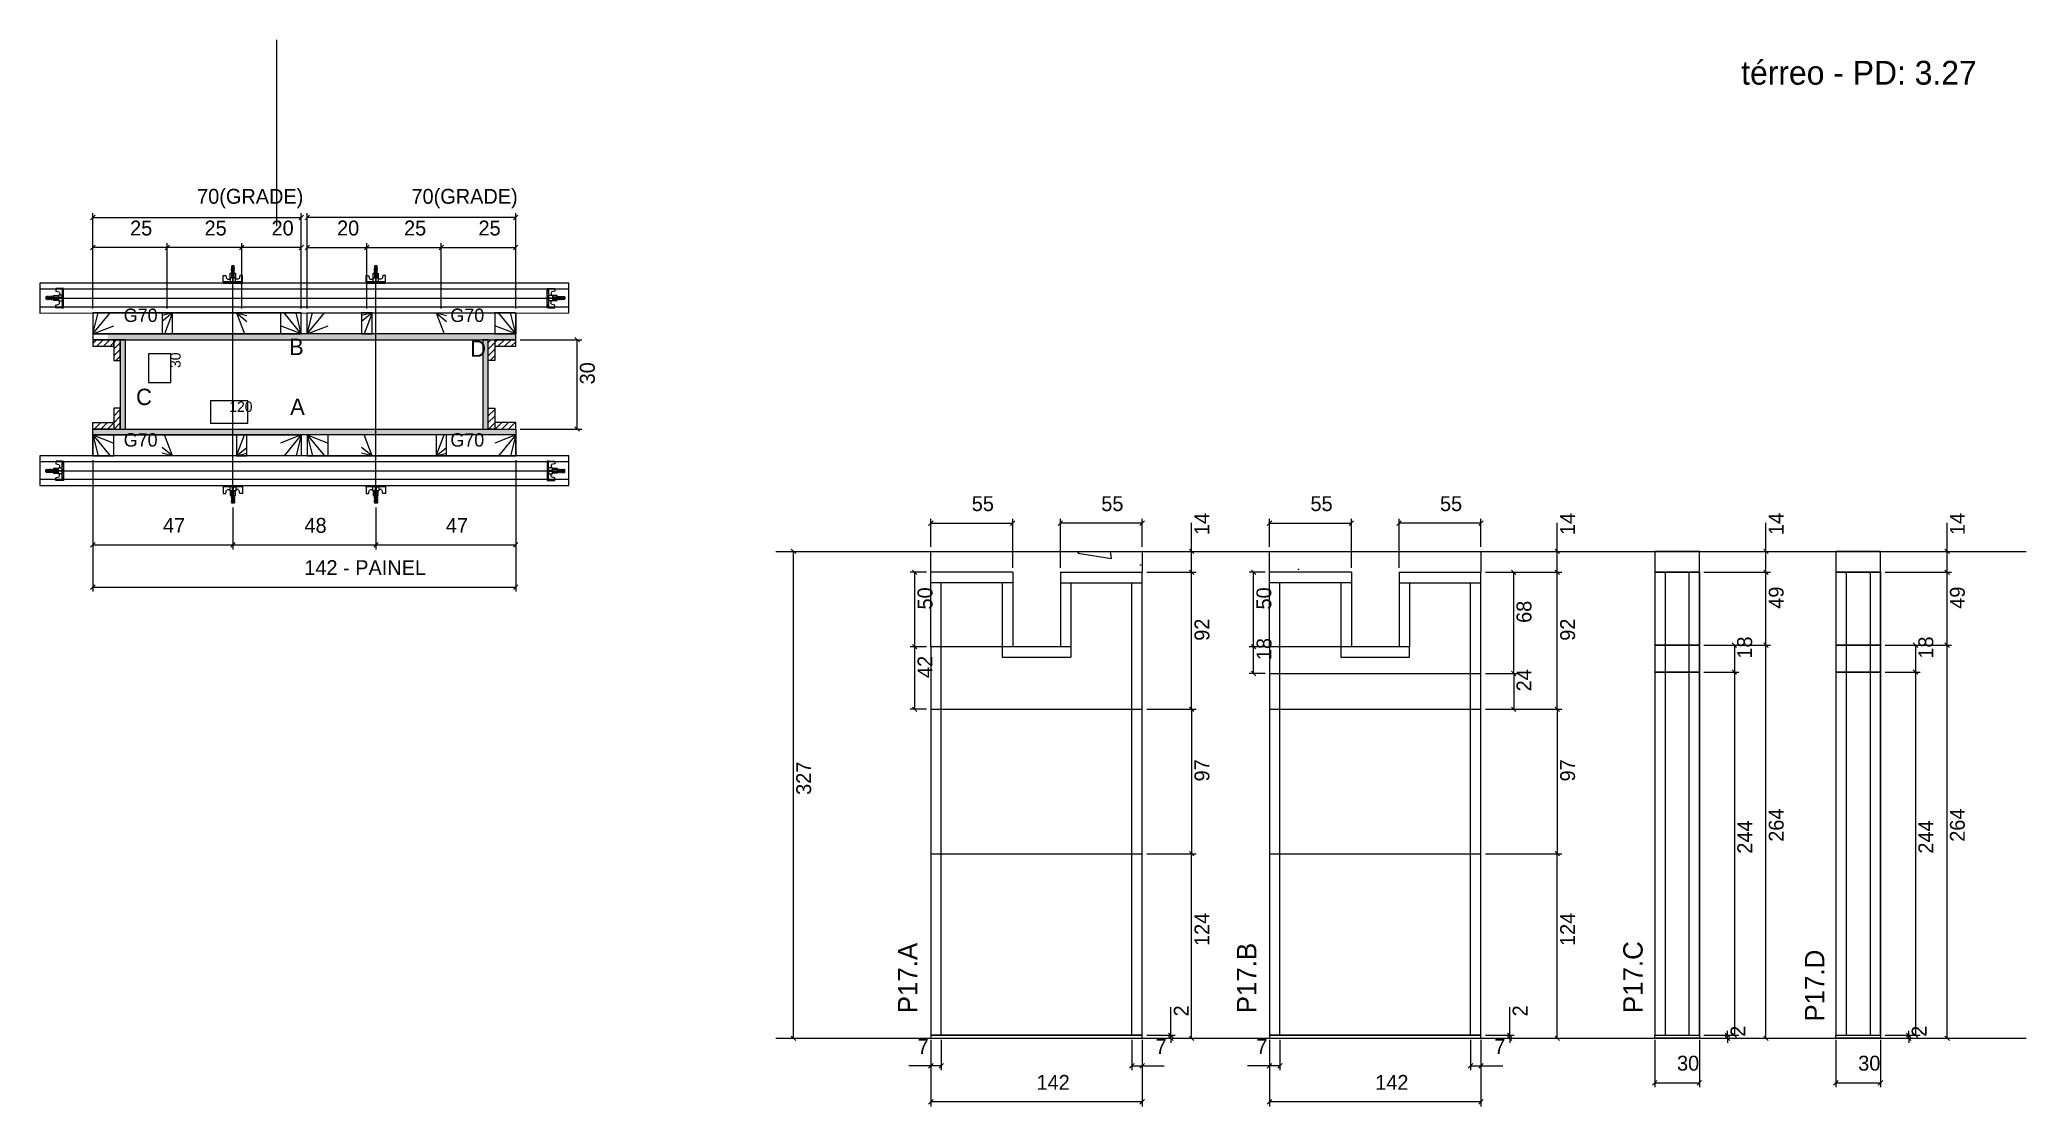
# Model space of a CAD drawing. Header units: metres. Extents: x 17708 to 19042, y 3931 to 4648.
import ezdxf

# ---------------------------------------------------------------- set-up
doc = ezdxf.new("R2010")
doc.units = ezdxf.units.M
for name, color, linetype in [('CHAPA', 7, 'Continuous'), ('COTA', 7, 'Continuous'), ('Hachura', 7, 'Continuous'), ('Madeira', 7, 'Continuous'), ('MEIO_PONT', 7, 'Continuous'), ('NOMENCLATURA', 7, 'Continuous'), ('Nível', 7, 'Continuous'), ('Painéis', 7, 'Continuous'), ('Perfil Metálico', 7, 'Continuous'), ('SARR_2.2x7', 7, 'Continuous'), ('SARRAFO', 7, 'Continuous'), ('Texto Seção', 7, 'Continuous'), ('TEXTO_GERAL', 7, 'Continuous')]:
    doc.layers.add(name, color=color, linetype=linetype)

msp = doc.modelspace()

# ---------------------------------------------------------------- texts
at = {"layer": 'COTA', "color": 241, "lineweight": 25}
for s, p in [('70(GRADE)', (17813.4, 4537.4)), ('70(GRADE)', (17957.4, 4537.4)), ('25', (17768.4, 4516.1)), ('25', (17818.4, 4516.1)), ('20', (17863.4, 4516.1)), ('20', (17907.4, 4516.1)), ('25', (17952.4, 4516.1)), ('25', (18002.4, 4516.1)), ('47', (17790.5, 4316.4)), ('48', (17885.5, 4316.4)), ('47', (17980.5, 4316.4)), ('142 - PAINEL', (17885.4, 4288))]:
    msp.add_text(s, height=10, dxfattribs=at).set_placement(p)
at = {"layer": 'COTA', "color": 1, "lineweight": 25}
msp.add_text('30', height=7, rotation=90, dxfattribs=at).set_placement((17802.3, 4427.1))
at = {"layer": 'COTA', "color": 241, "lineweight": 25}
msp.add_text('30', height=10, rotation=90, dxfattribs=at).set_placement((18080.5, 4416.1))
at = {"layer": 'COTA', "color": 1, "lineweight": 25}
msp.add_text('120', height=7, dxfattribs=at).set_placement((17835, 4397.6))
at = {"layer": 'COTA', "color": 240, "lineweight": 25}
for s, p in [('55', (18333.7, 4331)), ('55', (18420.7, 4331)), ('55', (18561.2, 4331)), ('55', (18648.2, 4331)), ('7', (18297.3, 3966.4)), ('7', (18457.1, 3966.4)), ('7', (18524.8, 3966.4)), ('7', (18684.6, 3966.4)), ('30', (18807.4, 3955.2)), ('30', (18929.1, 3955.2)), ('142', (18377.2, 3942.3)), ('142', (18604.7, 3942.3))]:
    msp.add_text(s, height=10, dxfattribs=at).set_placement(p)
for s, p in [('14', (18493.3, 4314.9)), ('14', (18738.9, 4314.9)), ('14', (18879, 4314.9)), ('14', (19000.7, 4314.9)), ('50', (18307.3, 4264.9)), ('50', (18534.9, 4264.9)), ('68', (18709.6, 4255.9)), ('49', (18879, 4265.4)), ('49', (19000.7, 4265.4)), ('92', (18493.3, 4243.9)), ('92', (18738.9, 4243.9)), ('18', (18535, 4230.9)), ('18', (18857.8, 4231.9)), ('18', (18979.5, 4231.9)), ('42', (18307.3, 4218.9)), ('24', (18709.6, 4209.9)), ('97', (18493.3, 4149.4)), ('97', (18738.9, 4149.4)), ('327', (18225.8, 4140.4)), ('264', (18879, 4108.9)), ('264', (19000.7, 4108.9)), ('244', (18857.9, 4100.9)), ('244', (18979.5, 4100.9)), ('124', (18493.3, 4038.9)), ('124', (18738.9, 4038.9)), ('2', (18479.4, 3991.6)), ('2', (18707, 3991.6)), ('2', (18853.3, 3977.9)), ('2', (18975, 3977.9))]:
    msp.add_text(s, height=10, rotation=90, dxfattribs=at).set_placement(p)
at = {"layer": 'NOMENCLATURA', "color": 2, "lineweight": 25}
msp.add_text('térreo - PD: 3.27', height=16, dxfattribs=at).set_placement((18850.5, 4617.4))
at = {"layer": 'Texto Seção', "color": 7, "lineweight": 15}
for s, p in [('P17.A', (18297.2, 3993.7)), ('P17.B', (18524.8, 3993.7)), ('P17.C', (18784.3, 3993.8)), ('P17.D', (18906.3, 3988.1))]:
    msp.add_text(s, height=13, rotation=90, dxfattribs=at).set_placement(p)
at = {"layer": 'TEXTO_GERAL', "color": 0, "lineweight": 25}
for p in [(17764.1, 4458), (17983.5, 4458), (17764.1, 4374.3), (17983.5, 4374.3)]:
    msp.add_text('G70', height=9, dxfattribs=at).set_placement(p)
at = {"layer": 'TEXTO_GERAL', "color": 7, "lineweight": 25}
for s, p in [('B', (17875.2, 4435.8)), ('D', (17996.8, 4434.6)), ('C', (17772.4, 4402.2)), ('A', (17875.9, 4395.6))]:
    msp.add_text(s, height=11, dxfattribs=at).set_placement(p)

# ---------------------------------------------------------------- hatches: boundary and pattern name
at = {"layer": 'COTA'}
h = msp.add_hatch(dxfattribs=at)
h.set_pattern_fill('AR-CONC')
h.paths.add_polyline_path([(18306.2, 4289.9), (18361.2, 4289.9), (18361.2, 4239.9), (18393.2, 4239.9), (18393.2, 4289.9), (18448.2, 4289.9), (18448.2, 4303.9), (18306.2, 4303.9), (18306.2, 4289.9)])
h = msp.add_hatch(dxfattribs=at)
h.set_pattern_fill('AR-CONC')
h.paths.add_polyline_path([(18533.7, 4289.9), (18588.7, 4289.9), (18588.7, 4239.9), (18620.7, 4239.9), (18620.7, 4289.9), (18675.7, 4289.9), (18675.7, 4303.9), (18533.7, 4303.9), (18533.7, 4289.9)])
h = msp.add_hatch(dxfattribs=at)
h.set_pattern_fill('AR-CONC')
h.paths.add_polyline_path([(18792.4, 4289.9), (18822.4, 4289.9), (18822.4, 4303.9), (18792.4, 4303.9), (18792.4, 4289.9)])
h = msp.add_hatch(dxfattribs=at)
h.set_pattern_fill('AR-CONC')
h.paths.add_polyline_path([(18914.1, 4289.9), (18944.1, 4289.9), (18944.1, 4303.9), (18914.1, 4303.9), (18914.1, 4289.9)])
at = {"layer": 'Hachura'}
h = msp.add_hatch(dxfattribs=at)
h.set_pattern_fill('ANSI31')
h.paths.add_polyline_path([(17757.4, 4446.1), (17757.4, 4441.7), (17743.4, 4441.7), (17743.4, 4446.1), (17757.4, 4446.1)])
h = msp.add_hatch(color=7, dxfattribs=at)
h.dxf.hatch_style = 1
h.paths.add_polyline_path([(18027.4, 4446.1), (18027.4, 4450.1), (17753.4, 4450.1), (17753.4, 4446.1), (18027.4, 4446.1)])
h = msp.add_hatch(dxfattribs=at)
h.set_pattern_fill('ANSI31')
h.paths.add_polyline_path([(17761.8, 4432.1), (17757.4, 4432.1), (17757.4, 4446.1), (17761.8, 4446.1), (17761.8, 4432.1)])
h = msp.add_hatch(color=7, dxfattribs=at)
h.dxf.hatch_style = 1
h.paths.add_polyline_path([(17761.8, 4386.1), (17765.4, 4386.1), (17765.4, 4446.1), (17761.8, 4446.1), (17761.8, 4386.1)])
h = msp.add_hatch(color=7, dxfattribs=at)
h.dxf.hatch_style = 1
h.paths.add_polyline_path([(18005.4, 4386.1), (18009, 4386.1), (18009, 4446.1), (18005.4, 4446.1), (18005.4, 4386.1)])
h = msp.add_hatch(dxfattribs=at)
h.set_pattern_fill('ANSI31')
h.paths.add_polyline_path([(18009, 4432.1), (18013.4, 4432.1), (18013.4, 4446.1), (18009, 4446.1), (18009, 4432.1)])
h = msp.add_hatch(dxfattribs=at)
h.set_pattern_fill('ANSI31')
h.paths.add_polyline_path([(18027.4, 4446.1), (18027.4, 4441.7), (18013.4, 4441.7), (18013.4, 4446.1), (18027.4, 4446.1)])
h = msp.add_hatch(dxfattribs=at)
h.set_pattern_fill('ANSI31')
h.paths.add_polyline_path([(17757.4, 4386.1), (17757.4, 4390.5), (17743.4, 4390.5), (17743.4, 4386.1), (17757.4, 4386.1)])
h = msp.add_hatch(dxfattribs=at)
h.set_pattern_fill('ANSI31')
h.paths.add_polyline_path([(17761.8, 4386.1), (17757.4, 4386.1), (17757.4, 4400.1), (17761.8, 4400.1), (17761.8, 4386.1)])
h = msp.add_hatch(dxfattribs=at)
h.set_pattern_fill('ANSI31')
h.paths.add_polyline_path([(18009, 4386.1), (18013.4, 4386.1), (18013.4, 4400.1), (18009, 4400.1), (18009, 4386.1)])
h = msp.add_hatch(dxfattribs=at)
h.set_pattern_fill('ANSI31')
h.paths.add_polyline_path([(18013.4, 4386.1), (18013.4, 4390.5), (18027.4, 4390.5), (18027.4, 4386.1), (18013.4, 4386.1)])
h = msp.add_hatch(color=7, dxfattribs=at)
h.dxf.hatch_style = 1
h.paths.add_polyline_path([(18027.4, 4386.1), (18027.4, 4382.1), (17743.4, 4382.1), (17743.4, 4386.1), (18027.4, 4386.1)])

# ---------------------------------------------------------------- linework, layer by layer
at = {"layer": 'CHAPA', "color": 1, "lineweight": 25}
for points in [[(18027.4, 4446.1), (18027.4, 4450.1), (17743.4, 4450.1), (17743.4, 4446.1)], [(17761.8, 4386.1), (17765.4, 4386.1), (17765.4, 4446.1), (17761.8, 4446.1)], [(18005.4, 4386.1), (18009, 4386.1), (18009, 4446.1), (18005.4, 4446.1)], [(18027.4, 4386.1), (18027.4, 4382.1), (17743.4, 4382.1), (17743.4, 4386.1)]]:
    msp.add_lwpolyline(points, close=True, dxfattribs=at)
at = {"layer": 'COTA', "color": 0, "lineweight": 25}
for p, q in [((17744.9, 4529.7), (17741.9, 4526.7)), ((17881.9, 4526.7), (17884.9, 4529.7)), ((17888.9, 4529.7), (17885.9, 4526.7)), ((18025.9, 4526.7), (18028.9, 4529.7)), ((17744.9, 4509.5), (17741.9, 4506.5)), ((17794.9, 4509.5), (17791.9, 4506.5)), ((17791.9, 4506.5), (17794.9, 4509.5)), ((17844.9, 4509.5), (17841.9, 4506.5)), ((17841.9, 4506.5), (17844.9, 4509.5)), ((17881.9, 4506.5), (17884.9, 4509.5)), ((17888.9, 4509.5), (17885.9, 4506.5)), ((17925.9, 4506.5), (17928.9, 4509.5)), ((17928.9, 4509.5), (17925.9, 4506.5)), ((17975.9, 4506.5), (17978.9, 4509.5)), ((17978.9, 4509.5), (17975.9, 4506.5)), ((18025.9, 4506.5), (18028.9, 4509.5)), ((18070.2, 4444.6), (18067.2, 4447.6)), ((18067.2, 4387.6), (18070.2, 4384.6)), ((18307.7, 4324.4), (18304.7, 4321.4)), ((18359.7, 4321.4), (18362.7, 4324.4)), ((18394.7, 4324.4), (18391.7, 4321.4)), ((18446.7, 4321.4), (18449.7, 4324.4)), ((18535.2, 4324.4), (18532.2, 4321.4)), ((18587.2, 4321.4), (18590.2, 4324.4)), ((18622.2, 4324.4), (18619.2, 4321.4)), ((18674.2, 4321.4), (18677.2, 4324.4)), ((17744.9, 4309.8), (17741.9, 4306.8)), ((17836, 4306.8), (17839, 4309.8)), ((17839, 4309.8), (17836, 4306.8)), ((17935, 4309.8), (17932, 4306.8)), ((17932, 4306.8), (17935, 4309.8)), ((18025.9, 4306.8), (18028.9, 4309.8)), ((18215.5, 4302.4), (18212.5, 4305.4)), ((18482.9, 4302.4), (18479.9, 4305.4)), ((18728.5, 4302.4), (18725.5, 4305.4)), ((18868.6, 4302.4), (18865.6, 4305.4)), ((18990.3, 4302.4), (18987.3, 4305.4)), ((18296.9, 4288.4), (18293.9, 4291.4)), ((18482.9, 4288.4), (18479.9, 4291.4)), ((18479.9, 4291.4), (18482.9, 4288.4)), ((18524.5, 4288.4), (18521.5, 4291.4)), ((18699.2, 4288.4), (18696.2, 4291.4)), ((18728.5, 4288.4), (18725.5, 4291.4)), ((18725.5, 4291.4), (18728.5, 4288.4)), ((18865.6, 4291.4), (18868.6, 4288.4)), ((18868.6, 4288.4), (18865.6, 4291.4)), ((18987.3, 4291.4), (18990.3, 4288.4)), ((18990.3, 4288.4), (18987.3, 4291.4)), ((17744.9, 4281.4), (17741.9, 4278.4)), ((18025.9, 4278.4), (18028.9, 4281.4)), ((18296.9, 4238.4), (18293.9, 4241.4)), ((18293.9, 4241.4), (18296.9, 4238.4)), ((18524.5, 4238.4), (18521.5, 4241.4)), ((18521.5, 4241.4), (18524.5, 4238.4)), ((18847.4, 4239.4), (18844.4, 4242.4)), ((18868.6, 4239.4), (18865.6, 4242.4)), ((18865.6, 4242.4), (18868.6, 4239.4)), ((18969.1, 4239.4), (18966.1, 4242.4)), ((18990.3, 4239.4), (18987.3, 4242.4)), ((18987.3, 4242.4), (18990.3, 4239.4)), ((18521.5, 4223.4), (18524.5, 4220.4)), ((18696.2, 4223.4), (18699.2, 4220.4)), ((18699.2, 4220.4), (18696.2, 4223.4)), ((18844.4, 4224.4), (18847.4, 4221.4)), ((18847.4, 4221.4), (18844.4, 4224.4)), ((18966.1, 4224.4), (18969.1, 4221.4)), ((18969.1, 4221.4), (18966.1, 4224.4)), ((18293.9, 4199.4), (18296.9, 4196.4)), ((18479.9, 4199.4), (18482.9, 4196.4)), ((18482.9, 4196.4), (18479.9, 4199.4)), ((18696.2, 4199.4), (18699.2, 4196.4)), ((18725.5, 4199.4), (18728.5, 4196.4)), ((18728.5, 4196.4), (18725.5, 4199.4)), ((18482.9, 4099.4), (18479.9, 4102.4)), ((18479.9, 4102.4), (18482.9, 4099.4)), ((18728.5, 4099.4), (18725.5, 4102.4)), ((18725.5, 4102.4), (18728.5, 4099.4)), ((18212.5, 3978.4), (18215.5, 3975.4)), ((18465.9, 3980.4), (18468.9, 3977.4)), ((18468.9, 3975.4), (18465.9, 3978.4)), ((18479.9, 3978.4), (18482.9, 3975.4)), ((18693.5, 3980.4), (18696.5, 3977.4)), ((18696.5, 3975.4), (18693.5, 3978.4)), ((18725.5, 3978.4), (18728.5, 3975.4)), ((18839.8, 3980.4), (18842.8, 3977.4)), ((18842.8, 3975.4), (18839.8, 3978.4)), ((18844.4, 3980.4), (18847.4, 3977.4)), ((18865.6, 3978.4), (18868.6, 3975.4)), ((18961.5, 3980.4), (18964.5, 3977.4)), ((18964.5, 3975.4), (18961.5, 3978.4)), ((18966.1, 3980.4), (18969.1, 3977.4)), ((18987.3, 3978.4), (18990.3, 3975.4)), ((18307.7, 3959.9), (18304.7, 3956.9)), ((18311.7, 3956.9), (18314.7, 3959.9)), ((18442.7, 3959.9), (18439.7, 3956.9)), ((18446.7, 3956.9), (18449.7, 3959.9)), ((18535.2, 3959.9), (18532.2, 3956.9)), ((18539.2, 3956.9), (18542.2, 3959.9)), ((18670.2, 3959.9), (18667.2, 3956.9)), ((18674.2, 3956.9), (18677.2, 3959.9)), ((18793.9, 3948.5), (18790.9, 3945.5)), ((18820.9, 3945.5), (18823.9, 3948.5)), ((18915.6, 3948.5), (18912.6, 3945.5)), ((18942.6, 3945.5), (18945.6, 3948.5)), ((18307.7, 3935.7), (18304.7, 3932.7)), ((18446.7, 3932.7), (18449.7, 3935.7)), ((18535.2, 3935.7), (18532.2, 3932.7)), ((18674.2, 3932.7), (18677.2, 3935.7))]:
    msp.add_line(p, q, dxfattribs=at)
at = {"layer": 'COTA', "color": 241, "lineweight": 25}
for p, q in [((17743.4, 4467.1), (17743.4, 4531.2)), ((17743.4, 4528.2), (17883.4, 4528.2)), ((17883.4, 4467), (17883.4, 4531.2)), ((17887.4, 4467), (17887.4, 4531.2)), ((18027.4, 4528.2), (17887.4, 4528.2)), ((18027.4, 4467.1), (18027.4, 4531.2)), ((17743.4, 4467.1), (17743.4, 4511)), ((17793.4, 4467.1), (17793.4, 4511)), ((17793.4, 4467.1), (17793.4, 4511)), ((17843.4, 4467.1), (17843.4, 4511)), ((17843.4, 4467.1), (17843.4, 4511)), ((17883.4, 4467.1), (17883.4, 4511)), ((17887.4, 4467.1), (17887.4, 4511)), ((17927.4, 4467.1), (17927.4, 4511)), ((17927.4, 4467.1), (17927.4, 4511)), ((17977.4, 4467.1), (17977.4, 4511)), ((17977.4, 4467.1), (17977.4, 4511)), ((18027.4, 4467.1), (18027.4, 4511)), ((17793.4, 4508), (17743.4, 4508)), ((17843.4, 4508), (17793.4, 4508)), ((17883.4, 4508), (17843.4, 4508)), ((17887.4, 4508), (17927.4, 4508)), ((17927.4, 4508), (17977.4, 4508)), ((17977.4, 4508), (18027.4, 4508)), ((18030.4, 4446.1), (18071.7, 4446.1)), ((18068.7, 4386.1), (18068.7, 4446.1)), ((18030.4, 4386.1), (18071.7, 4386.1)), ((17743.4, 4365.1), (17743.4, 4276.9)), ((17743.4, 4365.1), (17743.4, 4305.3)), ((18027.4, 4365.1), (18027.4, 4276.9)), ((18027.4, 4365.1), (18027.4, 4305.3)), ((17837.5, 4333.3), (17837.5, 4305.3)), ((17837.5, 4333.3), (17837.5, 4305.3)), ((17933.5, 4333.3), (17933.5, 4305.3)), ((17933.5, 4333.3), (17933.5, 4305.3)), ((17743.4, 4308.3), (17837.5, 4308.3)), ((17837.5, 4308.3), (17933.5, 4308.3)), ((17933.5, 4308.3), (18027.4, 4308.3)), ((18306.2, 4289.9), (18306.2, 4303.9)), ((18306.2, 4303.9), (18448.2, 4303.9)), ((18448.2, 4303.9), (18448.2, 4289.9)), ((18533.7, 4289.9), (18533.7, 4303.9)), ((18533.7, 4303.9), (18675.7, 4303.9)), ((18675.7, 4303.9), (18675.7, 4289.9)), ((17743.4, 4279.9), (18027.4, 4279.9))]:
    msp.add_line(p, q, dxfattribs=at)
at = {"layer": 'COTA', "color": 180, "lineweight": 25}
for p, q in [((17795.8, 4436.7), (17780.8, 4436.7)), ((17780.8, 4436.7), (17780.8, 4417.4)), ((17795.8, 4417.4), (17795.8, 4436.7)), ((17780.8, 4417.4), (17795.8, 4417.4)), ((17847.5, 4405.1), (17822.5, 4405.1)), ((17822.5, 4405.1), (17822.5, 4390.1)), ((17847.5, 4390.1), (17847.5, 4405.1)), ((17822.5, 4390.1), (17847.5, 4390.1))]:
    msp.add_line(p, q, dxfattribs=at)
at = {"layer": 'COTA', "color": 4, "lineweight": 25}
for p, q in [((18306.2, 4306.9), (18306.2, 4325.9)), ((18361.2, 4292.9), (18361.2, 4325.9)), ((18393.2, 4292.9), (18393.2, 4325.9)), ((18448.2, 4306.9), (18448.2, 4325.9)), ((18533.7, 4306.9), (18533.7, 4325.9)), ((18588.7, 4292.9), (18588.7, 4325.9)), ((18620.7, 4292.9), (18620.7, 4325.9)), ((18675.7, 4306.9), (18675.7, 4325.9)), ((18306.2, 4322.9), (18361.2, 4322.9)), ((18448.2, 4322.9), (18393.2, 4322.9)), ((18481.4, 4303.9), (18481.4, 4323)), ((18533.7, 4322.9), (18588.7, 4322.9)), ((18675.7, 4322.9), (18620.7, 4322.9)), ((18727, 4303.9), (18727, 4323)), ((18867.1, 4303.9), (18867.1, 4323)), ((18988.8, 4303.9), (18988.8, 4323)), ((18205.1, 4303.9), (18217, 4303.9)), ((18214, 3976.9), (18214, 4303.9)), ((18451.2, 4303.9), (18484.4, 4303.9)), ((18481.4, 4289.9), (18481.4, 4303.9)), ((18678.7, 4303.9), (18730, 4303.9)), ((18727, 4289.9), (18727, 4303.9)), ((18825.4, 4303.9), (18870.1, 4303.9)), ((18867.1, 4289.9), (18867.1, 4303.9)), ((18947.1, 4303.9), (18991.8, 4303.9)), ((18988.8, 4289.9), (18988.8, 4303.9)), ((18303.2, 4289.9), (18292.4, 4289.9)), ((18295.4, 4239.9), (18295.4, 4289.9)), ((18451.2, 4289.9), (18484.4, 4289.9)), ((18451.2, 4289.9), (18484.4, 4289.9)), ((18481.4, 4197.9), (18481.4, 4289.9)), ((18530.7, 4289.9), (18520, 4289.9)), ((18523, 4239.9), (18523, 4289.9)), ((18678.7, 4289.9), (18730, 4289.9)), ((18678.7, 4289.9), (18730, 4289.9)), ((18678.7, 4289.9), (18700.7, 4289.9)), ((18697.7, 4221.9), (18697.7, 4289.9)), ((18727, 4197.9), (18727, 4289.9)), ((18825.4, 4289.9), (18870.1, 4289.9)), ((18825.4, 4289.9), (18870.1, 4289.9)), ((18867.1, 4240.9), (18867.1, 4289.9)), ((18947.1, 4289.9), (18991.8, 4289.9)), ((18947.1, 4289.9), (18991.8, 4289.9)), ((18988.8, 4240.9), (18988.8, 4289.9)), ((18303.2, 4239.9), (18292.4, 4239.9)), ((18303.2, 4239.9), (18292.4, 4239.9)), ((18295.4, 4197.9), (18295.4, 4239.9)), ((18530.7, 4239.9), (18520, 4239.9)), ((18530.7, 4239.9), (18520, 4239.9)), ((18523, 4221.9), (18523, 4239.9)), ((18825.4, 4240.9), (18870.1, 4240.9)), ((18825.4, 4240.9), (18848.9, 4240.9)), ((18825.4, 4240.9), (18870.1, 4240.9)), ((18845.9, 4240.9), (18845.9, 4222.9)), ((18867.1, 3976.9), (18867.1, 4240.9)), ((18947.1, 4240.9), (18991.8, 4240.9)), ((18947.1, 4240.9), (18970.6, 4240.9)), ((18947.1, 4240.9), (18991.8, 4240.9)), ((18967.6, 4240.9), (18967.6, 4222.9)), ((18988.8, 3976.9), (18988.8, 4240.9)), ((18530.7, 4221.9), (18520, 4221.9)), ((18678.7, 4221.9), (18700.7, 4221.9)), ((18678.7, 4221.9), (18700.7, 4221.9)), ((18697.7, 4221.9), (18697.7, 4197.9)), ((18825.4, 4222.9), (18848.9, 4222.9)), ((18825.4, 4222.9), (18848.9, 4222.9)), ((18845.9, 4222.9), (18845.9, 3978.9)), ((18947.1, 4222.9), (18970.6, 4222.9)), ((18947.1, 4222.9), (18970.6, 4222.9)), ((18967.6, 4222.9), (18967.6, 3978.9)), ((18303.2, 4197.9), (18292.4, 4197.9)), ((18451.2, 4197.9), (18484.4, 4197.9)), ((18451.2, 4197.9), (18484.4, 4197.9)), ((18481.4, 4197.9), (18481.4, 4100.9)), ((18678.7, 4197.9), (18730, 4197.9)), ((18678.7, 4197.9), (18730, 4197.9)), ((18678.7, 4197.9), (18700.7, 4197.9)), ((18727, 4197.9), (18727, 4100.9)), ((18451.2, 4100.9), (18484.4, 4100.9)), ((18451.2, 4100.9), (18484.4, 4100.9)), ((18481.4, 3976.9), (18481.4, 4100.9)), ((18678.7, 4100.9), (18730, 4100.9)), ((18678.7, 4100.9), (18730, 4100.9)), ((18727, 3976.9), (18727, 4100.9)), ((18467.4, 3978.9), (18467.4, 3997.7)), ((18695, 3978.9), (18695, 3997.7)), ((18205.1, 3976.9), (18217, 3976.9)), ((18451.2, 3978.9), (18470.4, 3978.9)), ((18451.2, 3976.9), (18470.4, 3976.9)), ((18451.2, 3976.9), (18484.4, 3976.9)), ((18467.4, 3976.9), (18467.4, 3978.9)), ((18467.4, 3976.9), (18467.4, 3973.9)), ((18678.7, 3978.9), (18698, 3978.9)), ((18678.7, 3976.9), (18698, 3976.9)), ((18678.7, 3976.9), (18730, 3976.9)), ((18695, 3976.9), (18695, 3978.9)), ((18695, 3976.9), (18695, 3973.9)), ((18825.4, 3978.9), (18844.3, 3978.9)), ((18825.4, 3978.9), (18848.9, 3978.9)), ((18825.4, 3976.9), (18844.3, 3976.9)), ((18825.4, 3976.9), (18870.1, 3976.9)), ((18841.3, 3978.9), (18841.3, 3981.9)), ((18841.3, 3976.9), (18841.3, 3978.9)), ((18841.3, 3976.9), (18841.3, 3973.9)), ((18947.1, 3978.9), (18966, 3978.9)), ((18947.1, 3978.9), (18970.6, 3978.9)), ((18947.1, 3976.9), (18966, 3976.9)), ((18947.1, 3976.9), (18991.8, 3976.9)), ((18963, 3978.9), (18963, 3981.9)), ((18963, 3976.9), (18963, 3978.9)), ((18963, 3976.9), (18963, 3973.9)), ((18306.2, 3975.9), (18306.2, 3931.2)), ((18306.2, 3973.9), (18306.2, 3955.4)), ((18313.2, 3975.9), (18313.2, 3955.4)), ((18441.2, 3975.9), (18441.2, 3955.4)), ((18448.2, 3975.9), (18448.2, 3931.2)), ((18448.2, 3973.9), (18448.2, 3955.4)), ((18533.7, 3975.9), (18533.7, 3931.2)), ((18533.7, 3973.9), (18533.7, 3955.4)), ((18540.7, 3975.9), (18540.7, 3955.4)), ((18668.7, 3975.9), (18668.7, 3955.4)), ((18675.7, 3975.9), (18675.7, 3931.2)), ((18675.7, 3973.9), (18675.7, 3955.4)), ((18792.4, 3975.9), (18792.4, 3944)), ((18822.4, 3975.9), (18822.4, 3944)), ((18914.1, 3975.9), (18914.1, 3944)), ((18944.1, 3975.9), (18944.1, 3944)), ((18306.2, 3958.4), (18291.5, 3958.4)), ((18313.2, 3958.4), (18306.2, 3958.4)), ((18441.2, 3958.4), (18448.2, 3958.4)), ((18448.2, 3958.4), (18462.9, 3958.4)), ((18533.7, 3958.4), (18519, 3958.4)), ((18540.7, 3958.4), (18533.7, 3958.4)), ((18668.7, 3958.4), (18675.7, 3958.4)), ((18675.7, 3958.4), (18690.4, 3958.4)), ((18792.4, 3947), (18822.4, 3947)), ((18914.1, 3947), (18944.1, 3947)), ((18448.2, 3934.2), (18306.2, 3934.2)), ((18675.7, 3934.2), (18533.7, 3934.2))]:
    msp.add_line(p, q, dxfattribs=at)
at = {"layer": 'COTA', "color": 241, "lineweight": 25}
for points in [[(18822.4, 4289.9), (18822.4, 4303.9), (18792.4, 4303.9), (18792.4, 4289.9)], [(18944.1, 4289.9), (18944.1, 4303.9), (18914.1, 4303.9), (18914.1, 4289.9)]]:
    msp.add_lwpolyline(points, dxfattribs=at)
at = {"layer": 'Hachura', "color": 0, "lineweight": 9}
for p, q in [((17831, 4484.9), (17831, 4489.2)), ((17831, 4489.2), (17832.6, 4489.2)), ((17843.9, 4484.9), (17831, 4484.9)), ((17831, 4484.9), (17831, 4484)), ((17831, 4484), (17843.9, 4484)), ((17831.1, 4484.9), (17831.1, 4484)), ((17831.3, 4484.9), (17831.3, 4484)), ((17831.6, 4484.9), (17831.6, 4484)), ((17831.9, 4484), (17839.7, 4484)), ((17832.1, 4484.9), (17832.1, 4484)), ((17832.6, 4489.2), (17833.2, 4487)), ((17833, 4484.9), (17833, 4484)), ((17833.5, 4486.7), (17835.5, 4486.7)), ((17834.4, 4484.9), (17834.4, 4484)), ((17839.3, 4487.5), (17835.5, 4487.5)), ((17835.5, 4487.5), (17835.5, 4484.9)), ((17835.5, 4487.5), (17835.7, 4487.5)), ((17835.5, 4487.5), (17835.7, 4487.5)), ((17835.7, 4490.7), (17839.1, 4490.7)), ((17835.7, 4490.7), (17839.1, 4490.7)), ((17835.7, 4487.5), (17835.7, 4490.7)), ((17837, 4495.5), (17836.4, 4495.2)), ((17836.4, 4494.9), (17837.5, 4495.5)), ((17838.5, 4495.1), (17836.4, 4494)), ((17836.4, 4493.8), (17838.6, 4494.9)), ((17838.5, 4493.9), (17836.4, 4492.8)), ((17836.4, 4492.6), (17838.6, 4493.7)), ((17838.5, 4492.8), (17836.4, 4491.7)), ((17836.4, 4491.5), (17838.6, 4492.5)), ((17836.4, 4484.8), (17836.4, 4484.4)), ((17836.5, 4495.5), (17836.8, 4495.8)), ((17836.8, 4495.5), (17836.5, 4495.4)), ((17836.5, 4494.9), (17837.8, 4495.5)), ((17836.5, 4495.5), (17838.4, 4495.5)), ((17838.4, 4495.2), (17836.5, 4494.2)), ((17838.4, 4495.2), (17836.5, 4494.2)), ((17836.5, 4494.9), (17836.5, 4494.2)), ((17836.5, 4493.7), (17838.4, 4494.7)), ((17838.4, 4494), (17836.5, 4493.1)), ((17836.5, 4493.1), (17836.5, 4493.7)), ((17836.5, 4492.5), (17838.4, 4493.5)), ((17838.4, 4492.9), (17836.5, 4491.9)), ((17836.5, 4492.3), (17836.5, 4492.5)), ((17836.5, 4492.3), (17836.5, 4491.9)), ((17836.5, 4491.4), (17838.4, 4492.3)), ((17838.4, 4491.7), (17836.5, 4490.7)), ((17836.5, 4491.4), (17836.5, 4490.7)), ((17836.5, 4490.7), (17836.5, 4487.5)), ((17838.1, 4495.8), (17836.8, 4495.8)), ((17837.2, 4486.9), (17837.2, 4484.9)), ((17837.3, 4490.7), (17838.6, 4491.4)), ((17837.4, 4484.9), (17839.3, 4484.9)), ((17837.4, 4484.9), (17837.4, 4484)), ((17837.5, 4490.7), (17838.4, 4491.2)), ((17837.7, 4484.9), (17837.7, 4486.9)), ((17838.4, 4495.5), (17838.1, 4495.8)), ((17838.1, 4490.7), (17838.1, 4487.5)), ((17838.7, 4484.9), (17838.1, 4484.9)), ((17838.4, 4495.2), (17838.4, 4495.5)), ((17838.4, 4494), (17838.4, 4494.7)), ((17838.4, 4492.9), (17838.4, 4493.5)), ((17838.4, 4493.3), (17838.4, 4493.5)), ((17838.4, 4491.7), (17838.4, 4492.3)), ((17838.4, 4490.7), (17838.4, 4491.2)), ((17838.4, 4484.6), (17838.4, 4484.8)), ((17838.4, 4484.2), (17838.4, 4484.6)), ((17843.9, 4484.9), (17838.7, 4484.9)), ((17839.1, 4490.7), (17839.1, 4487.5)), ((17839.3, 4484.9), (17839.3, 4487.5)), ((17841.3, 4486.7), (17839.3, 4486.7)), ((17840.5, 4484.9), (17840.5, 4484)), ((17842.2, 4489.2), (17841.6, 4487)), ((17841.9, 4484.9), (17841.9, 4484)), ((17843.9, 4489.2), (17842.2, 4489.2)), ((17842.7, 4484.9), (17842.7, 4484)), ((17843.2, 4484.9), (17843.2, 4484)), ((17843.5, 4484.9), (17843.5, 4484)), ((17843.7, 4484.9), (17843.7, 4484)), ((17843.9, 4484), (17843.9, 4489.2)), ((17927, 4484.9), (17927, 4489.2)), ((17927, 4489.2), (17928.6, 4489.2)), ((17939.9, 4484.9), (17927, 4484.9)), ((17927, 4484.9), (17927, 4484)), ((17927, 4484), (17939.9, 4484)), ((17927.1, 4484.9), (17927.1, 4484)), ((17927.3, 4484.9), (17927.3, 4484)), ((17927.6, 4484.9), (17927.6, 4484)), ((17927.9, 4484), (17935.7, 4484)), ((17928.1, 4484.9), (17928.1, 4484)), ((17928.6, 4489.2), (17929.2, 4487)), ((17929, 4484.9), (17929, 4484)), ((17929.5, 4486.7), (17931.5, 4486.7)), ((17930.4, 4484.9), (17930.4, 4484)), ((17935.3, 4487.5), (17931.5, 4487.5)), ((17931.5, 4487.5), (17931.5, 4484.9)), ((17931.5, 4487.5), (17931.7, 4487.5)), ((17931.5, 4487.5), (17931.7, 4487.5)), ((17931.7, 4490.7), (17935.1, 4490.7)), ((17931.7, 4490.7), (17935.1, 4490.7)), ((17931.7, 4487.5), (17931.7, 4490.7)), ((17933, 4495.5), (17932.4, 4495.2)), ((17932.4, 4494.9), (17933.5, 4495.5)), ((17934.5, 4495.1), (17932.4, 4494)), ((17932.4, 4493.8), (17934.6, 4494.9)), ((17934.5, 4493.9), (17932.4, 4492.8)), ((17932.4, 4492.6), (17934.6, 4493.7)), ((17934.5, 4492.8), (17932.4, 4491.7)), ((17932.4, 4491.5), (17934.6, 4492.5)), ((17932.4, 4484.8), (17932.4, 4484.4)), ((17932.5, 4495.5), (17932.8, 4495.8)), ((17932.8, 4495.5), (17932.5, 4495.4)), ((17932.5, 4494.9), (17933.8, 4495.5)), ((17932.5, 4495.5), (17934.4, 4495.5)), ((17934.4, 4495.2), (17932.5, 4494.2)), ((17934.4, 4495.2), (17932.5, 4494.2)), ((17932.5, 4494.9), (17932.5, 4494.2)), ((17932.5, 4493.7), (17934.4, 4494.7)), ((17934.4, 4494), (17932.5, 4493.1)), ((17932.5, 4493.1), (17932.5, 4493.7)), ((17932.5, 4492.5), (17934.4, 4493.5)), ((17934.4, 4492.9), (17932.5, 4491.9)), ((17932.5, 4492.3), (17932.5, 4492.5)), ((17932.5, 4492.3), (17932.5, 4491.9)), ((17932.5, 4491.4), (17934.4, 4492.3)), ((17934.4, 4491.7), (17932.5, 4490.7)), ((17932.5, 4491.4), (17932.5, 4490.7)), ((17932.5, 4490.7), (17932.5, 4487.5)), ((17934.1, 4495.8), (17932.8, 4495.8)), ((17933.2, 4486.9), (17933.2, 4484.9)), ((17933.3, 4490.7), (17934.6, 4491.4)), ((17933.4, 4484.9), (17935.3, 4484.9)), ((17933.4, 4484.9), (17933.4, 4484)), ((17933.5, 4490.7), (17934.4, 4491.2)), ((17933.7, 4484.9), (17933.7, 4486.9)), ((17934.4, 4495.5), (17934.1, 4495.8)), ((17934.1, 4490.7), (17934.1, 4487.5)), ((17934.7, 4484.9), (17934.1, 4484.9)), ((17934.4, 4495.2), (17934.4, 4495.5)), ((17934.4, 4494), (17934.4, 4494.7)), ((17934.4, 4492.9), (17934.4, 4493.5)), ((17934.4, 4493.3), (17934.4, 4493.5)), ((17934.4, 4491.7), (17934.4, 4492.3)), ((17934.4, 4490.7), (17934.4, 4491.2)), ((17934.4, 4484.6), (17934.4, 4484.8)), ((17934.4, 4484.2), (17934.4, 4484.6)), ((17939.9, 4484.9), (17934.7, 4484.9)), ((17935.1, 4490.7), (17935.1, 4487.5)), ((17935.3, 4484.9), (17935.3, 4487.5)), ((17937.3, 4486.7), (17935.3, 4486.7)), ((17936.5, 4484.9), (17936.5, 4484)), ((17938.2, 4489.2), (17937.6, 4487)), ((17937.9, 4484.9), (17937.9, 4484)), ((17939.9, 4489.2), (17938.2, 4489.2)), ((17938.7, 4484.9), (17938.7, 4484)), ((17939.2, 4484.9), (17939.2, 4484)), ((17939.5, 4484.9), (17939.5, 4484)), ((17939.7, 4484.9), (17939.7, 4484)), ((17939.9, 4484), (17939.9, 4489.2)), ((17712.3, 4475.1), (17711.9, 4474.8)), ((17711.9, 4474.8), (17711.9, 4473.5)), ((17712.3, 4473.2), (17711.9, 4473.5)), ((17712.6, 4475.1), (17712.3, 4475.1)), ((17712.3, 4473.2), (17712.3, 4475.1)), ((17712.9, 4473.2), (17712.3, 4474.4)), ((17712.8, 4473.1), (17712.3, 4474.2)), ((17712.3, 4473.7), (17712.6, 4473)), ((17712.3, 4473.4), (17712.4, 4473.2)), ((17712.6, 4475.1), (17713.5, 4473.2)), ((17712.6, 4475.1), (17713.5, 4473.2)), ((17712.7, 4475.2), (17713.8, 4473)), ((17714, 4473.1), (17712.9, 4475.2)), ((17712.9, 4473.2), (17713.5, 4473.2)), ((17713.7, 4475.1), (17713.1, 4475.1)), ((17714.1, 4473.2), (17713.1, 4475.1)), ((17713.7, 4475.1), (17714.7, 4473.2)), ((17713.8, 4475.2), (17714.9, 4473)), ((17715.1, 4473.1), (17714.1, 4475.2)), ((17714.7, 4473.2), (17714.1, 4473.2)), ((17714.9, 4475.1), (17714.3, 4475.1)), ((17715.2, 4473.2), (17714.3, 4475.1)), ((17714.5, 4475.1), (17714.3, 4475.1)), ((17714.9, 4475.1), (17715.9, 4473.2)), ((17715, 4475.2), (17716.1, 4473)), ((17716.3, 4473.1), (17715.2, 4475.2)), ((17715.4, 4473.2), (17715.2, 4473.2)), ((17716.1, 4475.1), (17715.4, 4475.1)), ((17716.4, 4473.2), (17715.4, 4475.1)), ((17715.4, 4473.2), (17715.9, 4473.2)), ((17716.1, 4475.1), (17717, 4473.2)), ((17717, 4473.9), (17716.4, 4475.2)), ((17716.4, 4473.2), (17717, 4473.2)), ((17717, 4474.2), (17716.6, 4475.1)), ((17717, 4475.1), (17716.6, 4475.1)), ((17717, 4472.4), (17717, 4475.7)), ((17717, 4475.7), (17720.3, 4475.7)), ((17717, 4474.7), (17720.3, 4474.7)), ((17717, 4473.2), (17720.3, 4473.2)), ((17720.3, 4472.4), (17717, 4472.4)), ((17717.1, 4472.4), (17717.1, 4475.7)), ((17723.7, 4480.5), (17718.6, 4480.5)), ((17718.6, 4480.5), (17718.6, 4478.8)), ((17718.6, 4478.8), (17720.8, 4478.2)), ((17718.6, 4469.3), (17720.8, 4469.9)), ((17720.3, 4476), (17720.3, 4472.1)), ((17722.8, 4476), (17720.3, 4476)), ((17720.3, 4472.1), (17720.3, 4472.4)), ((17720.3, 4472.1), (17720.3, 4472.4)), ((17720.3, 4472.1), (17722.8, 4472.1)), ((17722.8, 4474.4), (17720.8, 4474.4)), ((17720.8, 4473.9), (17722.8, 4473.9)), ((17721, 4477.9), (17721, 4476)), ((17721, 4470.2), (17721, 4472.1)), ((17722.8, 4480.5), (17722.8, 4467.6)), ((17722.8, 4480.5), (17722.8, 4475.3)), ((17722.8, 4480.4), (17723.7, 4480.4)), ((17722.8, 4480.2), (17723.7, 4480.2)), ((17722.8, 4479.8), (17723.7, 4479.8)), ((17722.8, 4479.4), (17723.7, 4479.4)), ((17722.8, 4478.5), (17723.7, 4478.5)), ((17722.8, 4477.1), (17723.7, 4477.1)), ((17722.8, 4474.1), (17722.8, 4476)), ((17722.8, 4475.3), (17722.8, 4474.7)), ((17722.8, 4474.1), (17723.7, 4474.1)), ((17722.8, 4471), (17723.7, 4471)), ((17723.2, 4475), (17722.9, 4475)), ((17723, 4473.1), (17723.4, 4473.1)), ((17723.6, 4475), (17723.2, 4475)), ((17723.7, 4467.6), (17723.7, 4480.5)), ((17723.7, 4468.6), (17723.7, 4476.4)), ((18048.6, 4467.6), (18048.6, 4480.5)), ((18048.6, 4480.5), (18053.7, 4480.5)), ((18049.5, 4480.3), (18048.6, 4480.3)), ((18049.5, 4480.1), (18048.6, 4480.1)), ((18049.5, 4479.8), (18048.6, 4479.8)), ((18049.5, 4479.3), (18048.6, 4479.3)), ((18049.5, 4478.5), (18048.6, 4478.5)), ((18049.5, 4477.1), (18048.6, 4477.1)), ((18048.6, 4468.5), (18048.6, 4476.4)), ((18049.5, 4474), (18048.6, 4474)), ((18049.5, 4471), (18048.6, 4471)), ((18048.7, 4475), (18049.2, 4475)), ((18049.3, 4473.1), (18048.9, 4473.1)), ((18049.2, 4475), (18049.4, 4475)), ((18049.5, 4480.5), (18049.5, 4467.6)), ((18049.5, 4480.5), (18049.5, 4475.3)), ((18049.5, 4474), (18049.5, 4476)), ((18049.5, 4476), (18052.1, 4476)), ((18049.5, 4475.3), (18049.5, 4474.7)), ((18049.5, 4474.3), (18051.5, 4474.3)), ((18051.5, 4473.8), (18049.5, 4473.8)), ((18052.1, 4472.1), (18049.5, 4472.1)), ((18051.3, 4477.9), (18051.3, 4476)), ((18051.3, 4470.2), (18051.3, 4472.1)), ((18053.7, 4478.8), (18051.5, 4478.2)), ((18053.7, 4469.3), (18051.5, 4469.8)), ((18052.1, 4476), (18052.1, 4472.1)), ((18055.3, 4475.7), (18052.1, 4475.7)), ((18055.3, 4474.7), (18052.1, 4474.7)), ((18055.3, 4473.1), (18052.1, 4473.1)), ((18052.1, 4472.4), (18055.3, 4472.4)), ((18052.1, 4472.1), (18052.1, 4472.4)), ((18052.1, 4472.1), (18052.1, 4472.4)), ((18053.7, 4480.5), (18053.7, 4478.8)), ((18055.2, 4472.4), (18055.2, 4475.7)), ((18055.3, 4472.4), (18055.3, 4475.7)), ((18055.3, 4473.9), (18055.9, 4475.2)), ((18056.2, 4475.1), (18055.3, 4473.1)), ((18055.3, 4474.2), (18055.7, 4475.1)), ((18055.3, 4475.1), (18055.7, 4475.1)), ((18055.9, 4473.1), (18055.3, 4473.1)), ((18055.9, 4473.1), (18056.9, 4475.1)), ((18056, 4473), (18057.1, 4475.2)), ((18056.2, 4475.1), (18056.9, 4475.1)), ((18057.3, 4475.1), (18056.2, 4473)), ((18057.4, 4475.1), (18056.4, 4473.1)), ((18056.9, 4473.1), (18056.4, 4473.1)), ((18056.9, 4473.1), (18057.1, 4473.1)), ((18057.1, 4473.1), (18058.1, 4475.1)), ((18057.2, 4473), (18058.2, 4475.2)), ((18057.4, 4475.1), (18058.1, 4475.1)), ((18058.5, 4475.1), (18057.4, 4473)), ((18058.6, 4475.1), (18057.6, 4473.1)), ((18057.6, 4473.1), (18058.2, 4473.1)), ((18057.8, 4475.1), (18058.1, 4475.1)), ((18058.2, 4473.1), (18059.2, 4475.1)), ((18058.3, 4473), (18059.4, 4475.2)), ((18058.6, 4475.1), (18059.2, 4475.1)), ((18059.6, 4475.1), (18058.6, 4473)), ((18059.7, 4475.1), (18058.8, 4473.1)), ((18059.7, 4475.1), (18058.8, 4473.1)), ((18059.4, 4473.1), (18058.8, 4473.1)), ((18059.4, 4473.1), (18060.1, 4474.4)), ((18059.5, 4473), (18060.1, 4474.2)), ((18059.7, 4475.1), (18060.1, 4475.1)), ((18060.1, 4473.6), (18059.7, 4473)), ((18060.1, 4473.4), (18059.9, 4473.1)), ((18060.1, 4475.1), (18060.4, 4474.7)), ((18060.1, 4473.1), (18060.1, 4475.1)), ((18060.1, 4473.1), (18060.4, 4473.5)), ((18060.4, 4474.7), (18060.4, 4473.5)), ((17718.6, 4467.6), (17718.6, 4469.3)), ((17722.8, 4467.6), (17718.6, 4467.6)), ((17722.8, 4469.6), (17723.7, 4469.6)), ((17722.8, 4468.8), (17723.7, 4468.8)), ((17722.8, 4468.3), (17723.7, 4468.3)), ((17722.8, 4468), (17723.7, 4468)), ((17722.8, 4467.7), (17723.7, 4467.7)), ((17722.8, 4467.6), (17723.7, 4467.6)), ((18049.5, 4469.6), (18048.6, 4469.6)), ((18049.5, 4468.7), (18048.6, 4468.7)), ((18049.5, 4468.3), (18048.6, 4468.3)), ((18049.5, 4467.9), (18048.6, 4467.9)), ((18049.5, 4467.7), (18048.6, 4467.7)), ((18049.5, 4467.6), (18048.6, 4467.6)), ((18049.5, 4467.6), (18053.7, 4467.6)), ((18053.7, 4467.6), (18053.7, 4469.3)), ((17722.8, 4364.5), (17718.6, 4364.5)), ((17718.6, 4364.5), (17718.6, 4362.8)), ((17722.8, 4351.6), (17722.8, 4364.5)), ((17722.8, 4364.5), (17723.7, 4364.5)), ((17722.8, 4364.4), (17723.7, 4364.4)), ((17722.8, 4364.2), (17723.7, 4364.2)), ((17722.8, 4363.8), (17723.7, 4363.8)), ((17722.8, 4363.4), (17723.7, 4363.4)), ((17723.7, 4364.5), (17723.7, 4351.6)), ((17723.7, 4363.6), (17723.7, 4355.7)), ((18048.6, 4364.5), (18048.6, 4351.6)), ((18049.5, 4364.5), (18048.6, 4364.5)), ((18049.5, 4364.4), (18048.6, 4364.4)), ((18049.5, 4364.2), (18048.6, 4364.2)), ((18049.5, 4363.8), (18048.6, 4363.8)), ((18048.6, 4363.6), (18048.6, 4355.8)), ((18049.5, 4363.4), (18048.6, 4363.4)), ((18049.5, 4351.6), (18049.5, 4364.5)), ((18049.5, 4364.5), (18053.7, 4364.5)), ((18053.7, 4364.5), (18053.7, 4362.8)), ((17712.3, 4359), (17711.9, 4358.6)), ((17711.9, 4357.3), (17711.9, 4358.6)), ((17712.3, 4357), (17711.9, 4357.3)), ((17712.3, 4358.4), (17712.6, 4359.1)), ((17712.8, 4359.1), (17712.3, 4357.9)), ((17712.3, 4358.7), (17712.4, 4359)), ((17712.9, 4359), (17712.3, 4357.7)), ((17712.3, 4359), (17712.3, 4357)), ((17712.6, 4357), (17712.3, 4357)), ((17712.6, 4357), (17713.5, 4359)), ((17712.6, 4357), (17713.5, 4359)), ((17712.7, 4356.9), (17713.8, 4359.1)), ((17714, 4359.1), (17712.9, 4356.9)), ((17712.9, 4359), (17713.5, 4359)), ((17714.1, 4359), (17713.1, 4357)), ((17713.7, 4357), (17713.1, 4357)), ((17713.7, 4357), (17714.7, 4359)), ((17713.8, 4356.9), (17714.9, 4359.1)), ((17715.1, 4359.1), (17714.1, 4356.9)), ((17714.7, 4359), (17714.1, 4359)), ((17715.2, 4359), (17714.3, 4357)), ((17714.9, 4357), (17714.3, 4357)), ((17714.5, 4357), (17714.3, 4357)), ((17714.9, 4357), (17715.9, 4359)), ((17715, 4356.9), (17716.1, 4359.1)), ((17716.3, 4359.1), (17715.2, 4356.9)), ((17715.4, 4359), (17715.2, 4359)), ((17715.4, 4359), (17715.9, 4359)), ((17716.4, 4359), (17715.4, 4357)), ((17716.1, 4357), (17715.4, 4357)), ((17716.1, 4357), (17717, 4359)), ((17716.4, 4359), (17717, 4359)), ((17717, 4358.2), (17716.4, 4356.9)), ((17717, 4357.9), (17716.6, 4357)), ((17717, 4357), (17716.6, 4357)), ((17717, 4359.7), (17717, 4356.4)), ((17720.3, 4359.7), (17717, 4359.7)), ((17717, 4359), (17720.3, 4359)), ((17717, 4357.4), (17720.3, 4357.4)), ((17717, 4356.4), (17720.3, 4356.4)), ((17717.1, 4359.7), (17717.1, 4356.4)), ((17718.6, 4362.8), (17720.8, 4362.2)), ((17718.6, 4353.3), (17720.8, 4353.9)), ((17718.6, 4351.6), (17718.6, 4353.3)), ((17723.7, 4351.6), (17718.6, 4351.6)), ((17720.3, 4356.1), (17720.3, 4360)), ((17720.3, 4360), (17722.8, 4360)), ((17720.3, 4360), (17720.3, 4359.7)), ((17720.3, 4360), (17720.3, 4359.7)), ((17722.8, 4356.1), (17720.3, 4356.1)), ((17720.8, 4358.3), (17722.8, 4358.3)), ((17722.8, 4357.7), (17720.8, 4357.7)), ((17721, 4361.9), (17721, 4360)), ((17721, 4354.2), (17721, 4356.1)), ((17722.8, 4362.5), (17723.7, 4362.5)), ((17722.8, 4361.1), (17723.7, 4361.1)), ((17722.8, 4358.1), (17722.8, 4356.1)), ((17722.8, 4358), (17723.7, 4358)), ((17722.8, 4356.8), (17722.8, 4357.4)), ((17722.8, 4351.6), (17722.8, 4356.8)), ((17722.8, 4355), (17723.7, 4355)), ((17722.8, 4353.6), (17723.7, 4353.6)), ((17722.8, 4352.8), (17723.7, 4352.8)), ((17722.8, 4352.3), (17723.7, 4352.3)), ((17722.8, 4352), (17723.7, 4352)), ((17722.8, 4351.7), (17723.7, 4351.7)), ((17723.2, 4357.1), (17722.9, 4357.1)), ((17723, 4359), (17723.4, 4359)), ((17723.6, 4357.1), (17723.2, 4357.1)), ((18049.5, 4362.5), (18048.6, 4362.5)), ((18049.5, 4361.1), (18048.6, 4361.1)), ((18049.5, 4358.1), (18048.6, 4358.1)), ((18049.5, 4355), (18048.6, 4355)), ((18049.5, 4353.6), (18048.6, 4353.6)), ((18049.5, 4352.8), (18048.6, 4352.8)), ((18049.5, 4352.3), (18048.6, 4352.3)), ((18049.5, 4352), (18048.6, 4352)), ((18049.5, 4351.8), (18048.6, 4351.8)), ((18048.6, 4351.6), (18053.7, 4351.6)), ((18048.7, 4357.1), (18049.2, 4357.1)), ((18049.3, 4359.1), (18048.9, 4359.1)), ((18049.2, 4357.1), (18049.4, 4357.1)), ((18052.1, 4360), (18049.5, 4360)), ((18051.5, 4358.3), (18049.5, 4358.3)), ((18049.5, 4358.1), (18049.5, 4356.1)), ((18049.5, 4357.8), (18051.5, 4357.8)), ((18049.5, 4356.8), (18049.5, 4357.4)), ((18049.5, 4351.6), (18049.5, 4356.8)), ((18049.5, 4356.1), (18052.1, 4356.1)), ((18051.3, 4362), (18051.3, 4360)), ((18051.3, 4354.2), (18051.3, 4356.1)), ((18053.7, 4362.8), (18051.5, 4362.3)), ((18053.7, 4353.3), (18051.5, 4353.9)), ((18052.1, 4356.1), (18052.1, 4360)), ((18052.1, 4360), (18052.1, 4359.8)), ((18052.1, 4360), (18052.1, 4359.8)), ((18052.1, 4359.8), (18055.3, 4359.8)), ((18055.3, 4359), (18052.1, 4359)), ((18055.3, 4357.4), (18052.1, 4357.4)), ((18055.3, 4356.4), (18052.1, 4356.4)), ((18053.7, 4351.6), (18053.7, 4353.3)), ((18055.2, 4359.8), (18055.2, 4356.4)), ((18055.3, 4359.8), (18055.3, 4356.4)), ((18055.9, 4359), (18055.3, 4359)), ((18056.2, 4357), (18055.3, 4359)), ((18055.3, 4358.2), (18055.9, 4356.9)), ((18055.3, 4357.9), (18055.7, 4357)), ((18055.3, 4357), (18055.7, 4357)), ((18055.9, 4359), (18056.9, 4357)), ((18056, 4359.1), (18057.1, 4356.9)), ((18057.3, 4357), (18056.2, 4359.1)), ((18056.2, 4357), (18056.9, 4357)), ((18056.9, 4359), (18056.4, 4359)), ((18057.4, 4357), (18056.4, 4359)), ((18056.9, 4359), (18057.1, 4359)), ((18057.1, 4359), (18058.1, 4357)), ((18057.2, 4359.1), (18058.2, 4356.9)), ((18058.5, 4357), (18057.4, 4359.1)), ((18057.4, 4357), (18058.1, 4357)), ((18057.6, 4359), (18058.2, 4359)), ((18058.6, 4357), (18057.6, 4359)), ((18057.8, 4357), (18058.1, 4357)), ((18058.2, 4359), (18059.2, 4357)), ((18058.3, 4359.1), (18059.4, 4356.9)), ((18059.6, 4357), (18058.6, 4359.1)), ((18058.6, 4357), (18059.2, 4357)), ((18059.7, 4357), (18058.8, 4359)), ((18059.4, 4359), (18058.8, 4359)), ((18059.7, 4357), (18058.8, 4359)), ((18059.4, 4359), (18060.1, 4357.7)), ((18059.5, 4359.1), (18060.1, 4357.9)), ((18060.1, 4358.5), (18059.7, 4359.1)), ((18059.7, 4357), (18060.1, 4357)), ((18060.1, 4358.7), (18059.9, 4359)), ((18060.1, 4359), (18060.4, 4358.7)), ((18060.1, 4359), (18060.1, 4357)), ((18060.1, 4357), (18060.4, 4357.4)), ((18060.4, 4357.4), (18060.4, 4358.7)), ((17831, 4348.1), (17843.9, 4348.1)), ((17831, 4347.2), (17831, 4348.1)), ((17843.9, 4347.2), (17831, 4347.2)), ((17831, 4347.2), (17831, 4342.9)), ((17831, 4342.9), (17832.6, 4342.9)), ((17831.1, 4347.2), (17831.1, 4348.1)), ((17831.3, 4347.2), (17831.3, 4348.1)), ((17831.7, 4347.2), (17831.7, 4348.1)), ((17831.9, 4348.1), (17839.7, 4348.1)), ((17832.1, 4347.2), (17832.1, 4348.1)), ((17832.6, 4342.9), (17833.2, 4345.1)), ((17833, 4347.2), (17833, 4348.1)), ((17833.5, 4345.4), (17835.5, 4345.4)), ((17834.4, 4347.2), (17834.4, 4348.1)), ((17835.5, 4344.6), (17835.5, 4347.2)), ((17839.4, 4344.6), (17835.5, 4344.6)), ((17835.5, 4344.6), (17835.7, 4344.6)), ((17835.5, 4344.6), (17835.7, 4344.6)), ((17835.7, 4344.6), (17835.7, 4341.4)), ((17835.7, 4341.4), (17839.1, 4341.4)), ((17835.7, 4341.4), (17839.1, 4341.4)), ((17836.4, 4347.3), (17836.4, 4347.7)), ((17836.4, 4340.7), (17838.6, 4339.6)), ((17838.5, 4339.3), (17836.4, 4340.4)), ((17836.4, 4339.5), (17838.6, 4338.4)), ((17838.5, 4338.2), (17836.4, 4339.3)), ((17836.4, 4338.3), (17838.6, 4337.3)), ((17838.5, 4337), (17836.4, 4338.1)), ((17836.4, 4337.2), (17837.6, 4336.6)), ((17837, 4336.6), (17836.4, 4336.9)), ((17836.5, 4341.4), (17836.5, 4344.6)), ((17836.5, 4340.7), (17836.5, 4341.4)), ((17838.5, 4340.4), (17836.5, 4341.4)), ((17836.5, 4340.7), (17838.5, 4339.8)), ((17836.5, 4339.8), (17836.5, 4340.2)), ((17838.5, 4339.3), (17836.5, 4340.2)), ((17836.5, 4339.8), (17836.5, 4339.6)), ((17836.5, 4339.6), (17838.5, 4338.6)), ((17836.5, 4339.1), (17836.5, 4338.4)), ((17838.5, 4338.1), (17836.5, 4339.1)), ((17836.5, 4338.4), (17838.5, 4337.4)), ((17838.5, 4336.9), (17836.5, 4337.9)), ((17836.5, 4337.3), (17836.5, 4337.9)), ((17838.5, 4336.9), (17836.5, 4337.9)), ((17836.5, 4337.3), (17837.8, 4336.6)), ((17836.8, 4336.6), (17836.5, 4336.7)), ((17836.5, 4336.6), (17836.8, 4336.3)), ((17836.5, 4336.6), (17838.5, 4336.6)), ((17837.2, 4345.2), (17837.2, 4347.2)), ((17837.3, 4341.4), (17838.6, 4340.7)), ((17837.4, 4347.2), (17837.4, 4348.1)), ((17837.4, 4347.2), (17839.4, 4347.2)), ((17837.6, 4341.4), (17838.5, 4340.9)), ((17837.7, 4347.2), (17837.7, 4345.2)), ((17838.7, 4347.2), (17838.1, 4347.2)), ((17838.1, 4341.4), (17838.1, 4344.6)), ((17838.5, 4336.6), (17838.1, 4336.3)), ((17838.4, 4347.9), (17838.4, 4347.5)), ((17838.4, 4347.5), (17838.4, 4347.3)), ((17838.5, 4341.4), (17838.5, 4340.9)), ((17838.5, 4340.4), (17838.5, 4339.8)), ((17838.5, 4339.3), (17838.5, 4338.6)), ((17838.5, 4338.8), (17838.5, 4338.6)), ((17838.5, 4338.1), (17838.5, 4337.4)), ((17838.5, 4336.9), (17838.5, 4336.6)), ((17843.9, 4347.2), (17838.7, 4347.2)), ((17839.1, 4341.4), (17839.1, 4344.6)), ((17839.4, 4347.2), (17839.4, 4344.6)), ((17841.3, 4345.4), (17839.4, 4345.4)), ((17840.5, 4347.2), (17840.5, 4348.1)), ((17842.2, 4342.9), (17841.6, 4345.1)), ((17841.9, 4347.2), (17841.9, 4348.1)), ((17843.9, 4342.9), (17842.2, 4342.9)), ((17842.7, 4347.2), (17842.7, 4348.1)), ((17843.2, 4347.2), (17843.2, 4348.1)), ((17843.5, 4347.2), (17843.5, 4348.1)), ((17843.7, 4347.2), (17843.7, 4348.1)), ((17843.9, 4348.1), (17843.9, 4342.9)), ((17927, 4348.1), (17939.9, 4348.1)), ((17927, 4347.2), (17927, 4348.1)), ((17939.9, 4347.2), (17927, 4347.2)), ((17927, 4347.2), (17927, 4342.9)), ((17927, 4342.9), (17928.6, 4342.9)), ((17927.1, 4347.2), (17927.1, 4348.1)), ((17927.3, 4347.2), (17927.3, 4348.1)), ((17927.7, 4347.2), (17927.7, 4348.1)), ((17927.9, 4348.1), (17935.7, 4348.1)), ((17928.1, 4347.2), (17928.1, 4348.1)), ((17928.6, 4342.9), (17929.2, 4345.1)), ((17929, 4347.2), (17929, 4348.1)), ((17929.5, 4345.4), (17931.5, 4345.4)), ((17930.4, 4347.2), (17930.4, 4348.1)), ((17931.5, 4344.6), (17931.5, 4347.2)), ((17935.4, 4344.6), (17931.5, 4344.6)), ((17931.5, 4344.6), (17931.7, 4344.6)), ((17931.5, 4344.6), (17931.7, 4344.6)), ((17931.7, 4344.6), (17931.7, 4341.4)), ((17931.7, 4341.4), (17935.1, 4341.4)), ((17931.7, 4341.4), (17935.1, 4341.4)), ((17932.4, 4347.3), (17932.4, 4347.7)), ((17932.4, 4340.7), (17934.6, 4339.6)), ((17934.5, 4339.3), (17932.4, 4340.4)), ((17932.4, 4339.5), (17934.6, 4338.4)), ((17934.5, 4338.2), (17932.4, 4339.3)), ((17932.4, 4338.3), (17934.6, 4337.3)), ((17934.5, 4337), (17932.4, 4338.1)), ((17932.4, 4337.2), (17933.6, 4336.6)), ((17933, 4336.6), (17932.4, 4336.9)), ((17932.5, 4341.4), (17932.5, 4344.6)), ((17932.5, 4340.7), (17932.5, 4341.4)), ((17934.5, 4340.4), (17932.5, 4341.4)), ((17932.5, 4340.7), (17934.5, 4339.8)), ((17932.5, 4339.8), (17932.5, 4340.2)), ((17934.5, 4339.3), (17932.5, 4340.2)), ((17932.5, 4339.8), (17932.5, 4339.6)), ((17932.5, 4339.6), (17934.5, 4338.6)), ((17932.5, 4339.1), (17932.5, 4338.4)), ((17934.5, 4338.1), (17932.5, 4339.1)), ((17932.5, 4338.4), (17934.5, 4337.4)), ((17934.5, 4336.9), (17932.5, 4337.9)), ((17932.5, 4337.3), (17932.5, 4337.9)), ((17934.5, 4336.9), (17932.5, 4337.9)), ((17932.5, 4337.3), (17933.8, 4336.6)), ((17932.8, 4336.6), (17932.5, 4336.7)), ((17932.5, 4336.6), (17932.8, 4336.3)), ((17932.5, 4336.6), (17934.5, 4336.6)), ((17933.2, 4345.2), (17933.2, 4347.2)), ((17933.3, 4341.4), (17934.6, 4340.7)), ((17933.4, 4347.2), (17933.4, 4348.1)), ((17933.4, 4347.2), (17935.4, 4347.2)), ((17933.6, 4341.4), (17934.5, 4340.9)), ((17933.7, 4347.2), (17933.7, 4345.2)), ((17934.7, 4347.2), (17934.1, 4347.2)), ((17934.1, 4341.4), (17934.1, 4344.6)), ((17934.5, 4336.6), (17934.1, 4336.3)), ((17934.4, 4347.9), (17934.4, 4347.5)), ((17934.4, 4347.5), (17934.4, 4347.3)), ((17934.5, 4341.4), (17934.5, 4340.9)), ((17934.5, 4340.4), (17934.5, 4339.8)), ((17934.5, 4339.3), (17934.5, 4338.6)), ((17934.5, 4338.8), (17934.5, 4338.6)), ((17934.5, 4338.1), (17934.5, 4337.4)), ((17934.5, 4336.9), (17934.5, 4336.6)), ((17939.9, 4347.2), (17934.7, 4347.2)), ((17935.1, 4341.4), (17935.1, 4344.6)), ((17935.4, 4347.2), (17935.4, 4344.6)), ((17937.3, 4345.4), (17935.4, 4345.4)), ((17936.5, 4347.2), (17936.5, 4348.1)), ((17938.2, 4342.9), (17937.6, 4345.1)), ((17937.9, 4347.2), (17937.9, 4348.1)), ((17939.9, 4342.9), (17938.2, 4342.9)), ((17938.7, 4347.2), (17938.7, 4348.1)), ((17939.2, 4347.2), (17939.2, 4348.1)), ((17939.5, 4347.2), (17939.5, 4348.1)), ((17939.7, 4347.2), (17939.7, 4348.1)), ((17939.9, 4348.1), (17939.9, 4342.9)), ((17838.1, 4336.3), (17836.8, 4336.3)), ((17934.1, 4336.3), (17932.8, 4336.3))]:
    msp.add_line(p, q, dxfattribs=at)
at = {"layer": 'Hachura', "color": 251, "lineweight": 9}
for p, q in [((17837.4, 4337.3), (17837.4, 4491)), ((17933.4, 4337.3), (17933.4, 4491)), ((17712.9, 4474.1), (18055.6, 4474)), ((17712.9, 4358.1), (18055.6, 4358.1))]:
    msp.add_line(p, q, dxfattribs=at)
at = {"layer": 'Madeira', "color": 126, "lineweight": 18}
for points in [[(17883.4, 4450.1), (17883.4, 4464.1), (17743.4, 4464.1), (17743.4, 4450.1)], [(17887.4, 4450.1), (17887.4, 4464.1), (18027.4, 4464.1), (18027.4, 4450.1)], [(17883.4, 4382.1), (17883.4, 4368.1), (17743.4, 4368.1), (17743.4, 4382.1)], [(17887.4, 4382.1), (17887.4, 4368.1), (18027.4, 4368.1), (18027.4, 4382.1)]]:
    msp.add_lwpolyline(points, close=True, dxfattribs=at)
at = {"layer": 'MEIO_PONT', "color": 93, "lineweight": 25}
for p, q in [((17743.4, 4450.1), (17754.9, 4464.1)), ((17743.4, 4450.1), (17746.9, 4464.1)), ((17796.9, 4464.1), (17789.9, 4458.3)), ((17796.9, 4464.1), (17789.9, 4462.3)), ((17796.9, 4464.1), (17791.5, 4450.1)), ((17839.9, 4464.1), (17846.9, 4458.3)), ((17839.9, 4464.1), (17846.9, 4462.3)), ((17839.9, 4464.1), (17845.3, 4450.1)), ((17883.4, 4450.1), (17871.9, 4464.1)), ((17883.4, 4450.1), (17879.9, 4464.1)), ((17887.4, 4450.1), (17898.9, 4464.1)), ((17887.4, 4450.1), (17890.9, 4464.1)), ((17930.9, 4464.1), (17923.9, 4458.3)), ((17930.9, 4464.1), (17923.9, 4462.3)), ((17930.9, 4464.1), (17925.5, 4450.1)), ((17973.9, 4464.1), (17980.9, 4458.3)), ((17973.9, 4464.1), (17980.9, 4462.3)), ((17973.9, 4464.1), (17979.3, 4450.1)), ((18027.4, 4450.1), (18015.9, 4464.1)), ((18027.4, 4450.1), (18023.9, 4464.1)), ((17743.4, 4450.1), (17757.4, 4455.5)), ((17883.4, 4450.1), (17869.4, 4455.5)), ((17887.4, 4450.1), (17901.4, 4455.5)), ((18027.4, 4450.1), (18013.4, 4455.5)), ((17743.4, 4382.1), (17754.9, 4368.1)), ((17743.4, 4382.1), (17746.9, 4368.1)), ((17743.4, 4382.1), (17757.4, 4376.6)), ((17796.9, 4368.1), (17791.5, 4382.1)), ((17839.9, 4368.1), (17845.3, 4382.1)), ((17883.4, 4382.1), (17869.4, 4376.6)), ((17883.4, 4382.1), (17871.9, 4368.1)), ((17883.4, 4382.1), (17879.9, 4368.1)), ((17887.4, 4382.1), (17898.9, 4368.1)), ((17887.4, 4382.1), (17890.9, 4368.1)), ((17887.4, 4382.1), (17901.4, 4376.6)), ((17930.9, 4368.1), (17925.5, 4382.1)), ((17973.9, 4368.1), (17979.3, 4382.1)), ((18027.4, 4382.1), (18013.4, 4376.6)), ((18027.4, 4382.1), (18015.9, 4368.1)), ((18027.4, 4382.1), (18023.9, 4368.1)), ((17796.9, 4368.1), (17789.9, 4373.8)), ((17796.9, 4368.1), (17789.9, 4369.8)), ((17839.9, 4368.1), (17846.9, 4373.8)), ((17839.9, 4368.1), (17846.9, 4369.8)), ((17930.9, 4368.1), (17923.9, 4373.8)), ((17930.9, 4368.1), (17923.9, 4369.8)), ((17973.9, 4368.1), (17980.9, 4373.8)), ((17973.9, 4368.1), (17980.9, 4369.8))]:
    msp.add_line(p, q, dxfattribs=at)
for points in [[(17796.9, 4464.1), (17789.9, 4464.1), (17789.9, 4450.1), (17796.9, 4450.1)], [(17883.4, 4450.1), (17883.4, 4464.1), (17869.4, 4464.1), (17869.4, 4450.1)], [(17930.9, 4464.1), (17923.9, 4464.1), (17923.9, 4450.1), (17930.9, 4450.1)], [(18027.4, 4450.1), (18027.4, 4464.1), (18013.4, 4464.1), (18013.4, 4450.1)], [(18027.4, 4464.1), (18027.4, 4450.1), (18027.4, 4450.1), (18027.4, 4464.1)], [(17743.4, 4382.1), (17743.4, 4368.1), (17757.4, 4368.1), (17757.4, 4382.1)], [(17839.9, 4368.1), (17846.9, 4368.1), (17846.9, 4382.1), (17839.9, 4382.1)], [(17887.4, 4382.1), (17887.4, 4368.1), (17901.4, 4368.1), (17901.4, 4382.1)], [(17973.9, 4368.1), (17980.9, 4368.1), (17980.9, 4382.1), (17973.9, 4382.1)], [(18027.4, 4382.1), (18027.4, 4368.1), (18027.4, 4368.1), (18027.4, 4382.1)]]:
    msp.add_lwpolyline(points, close=True, dxfattribs=at)
at = {"layer": 'Nível', "color": 4, "lineweight": 25}
for p, q in [((18202.1, 4303.9), (19042, 4303.9)), ((18202.1, 3976.9), (19042, 3976.9))]:
    msp.add_line(p, q, dxfattribs=at)
at = {"layer": 'Painéis', "color": 200, "lineweight": 25}
for p, q in [((18306.2, 4239.9), (18306.2, 4289.9)), ((18361.2, 4289.9), (18306.2, 4289.9)), ((18361.2, 4289.9), (18361.2, 4239.9)), ((18393.2, 4289.9), (18393.2, 4239.9)), ((18393.2, 4289.9), (18448.2, 4289.9)), ((18448.2, 3976.9), (18448.2, 4289.9)), ((18533.7, 4239.9), (18533.7, 4289.9)), ((18588.7, 4289.9), (18533.7, 4289.9)), ((18588.7, 4289.9), (18588.7, 4239.9)), ((18620.7, 4289.9), (18620.7, 4239.9)), ((18620.7, 4289.9), (18675.7, 4289.9)), ((18675.7, 3976.9), (18675.7, 4289.9)), ((18792.4, 4289.9), (18792.4, 3978.9)), ((18792.4, 4289.9), (18822.4, 4289.9)), ((18822.4, 4289.9), (18792.4, 4289.9)), ((18822.4, 4289.9), (18792.4, 4289.9)), ((18822.4, 4289.9), (18792.4, 4289.9)), ((18822.4, 3978.9), (18822.4, 4289.9)), ((18822.4, 4289.9), (18822.4, 3978.9)), ((18914.1, 4289.9), (18914.1, 3978.9)), ((18914.1, 4289.9), (18944.1, 4289.9)), ((18944.1, 4289.9), (18914.1, 4289.9)), ((18944.1, 4289.9), (18914.1, 4289.9)), ((18944.1, 4289.9), (18914.1, 4289.9)), ((18944.1, 3978.9), (18944.1, 4289.9)), ((18944.1, 4289.9), (18944.1, 3978.9)), ((18306.2, 4239.9), (18306.2, 3976.9)), ((18393.2, 4239.9), (18306.2, 4239.9)), ((18533.7, 4239.9), (18533.7, 3976.9)), ((18620.7, 4239.9), (18533.7, 4239.9)), ((18792.4, 4240.9), (18822.4, 4240.9)), ((18822.4, 4240.9), (18792.4, 4240.9)), ((18822.4, 4240.9), (18792.4, 4240.9)), ((18822.4, 4240.9), (18792.4, 4240.9)), ((18914.1, 4240.9), (18944.1, 4240.9)), ((18944.1, 4240.9), (18914.1, 4240.9)), ((18944.1, 4240.9), (18914.1, 4240.9)), ((18944.1, 4240.9), (18914.1, 4240.9)), ((18533.7, 4221.9), (18675.7, 4221.9)), ((18792.4, 4222.9), (18822.4, 4222.9)), ((18822.4, 4222.9), (18792.4, 4222.9)), ((18822.4, 4222.9), (18792.4, 4222.9)), ((18822.4, 4222.9), (18792.4, 4222.9)), ((18914.1, 4222.9), (18944.1, 4222.9)), ((18944.1, 4222.9), (18914.1, 4222.9)), ((18944.1, 4222.9), (18914.1, 4222.9)), ((18944.1, 4222.9), (18914.1, 4222.9)), ((18306.2, 4197.9), (18448.2, 4197.9)), ((18533.7, 4197.9), (18675.7, 4197.9)), ((18306.2, 4100.9), (18448.2, 4100.9)), ((18533.7, 4100.9), (18675.7, 4100.9)), ((18306.2, 3978.9), (18448.2, 3978.9)), ((18533.7, 3978.9), (18675.7, 3978.9)), ((18792.4, 3978.9), (18822.4, 3978.9)), ((18914.1, 3978.9), (18944.1, 3978.9))]:
    msp.add_line(p, q, dxfattribs=at)
for points in [[(18448.2, 3978.9), (18306.2, 3978.9), (18306.2, 3976.9), (18448.2, 3976.9)], [(18675.7, 3978.9), (18533.7, 3978.9), (18533.7, 3976.9), (18675.7, 3976.9)], [(18792.4, 3978.9), (18822.4, 3978.9), (18822.4, 3976.9), (18792.4, 3976.9)], [(18914.1, 3978.9), (18944.1, 3978.9), (18944.1, 3976.9), (18914.1, 3976.9)]]:
    msp.add_lwpolyline(points, close=True, dxfattribs=at)
at = {"layer": 'Perfil Metálico', "color": 224, "lineweight": 18}
for p, q in [((18063.1, 4480), (17707.7, 4480)), ((18063.1, 4468), (17707.7, 4468)), ((18063.1, 4364.1), (17707.7, 4364.1)), ((18063.1, 4352.1), (17707.7, 4352.1))]:
    msp.add_line(p, q, dxfattribs=at)
for points in [[(18063.1, 4464.1), (18063.1, 4484.1), (17707.7, 4484), (17707.7, 4464)], [(17707.7, 4368.1), (17707.7, 4348.1), (18063.1, 4348.1), (18063.1, 4368.1)]]:
    msp.add_lwpolyline(points, close=True, dxfattribs=at)
at = {"layer": 'SARR_2.2x7', "color": 40, "lineweight": 25}
for p, q in [((18441.2, 4289.9), (18448.2, 4289.9)), ((18668.7, 4289.9), (18675.7, 4289.9)), ((18799.4, 4289.9), (18799.4, 4240.9)), ((18815.4, 4289.9), (18815.4, 4240.9)), ((18921.1, 4289.9), (18921.1, 4240.9)), ((18937.1, 4289.9), (18937.1, 4240.9)), ((18361.2, 4282.9), (18306.2, 4282.9)), ((18313.2, 4239.9), (18313.2, 4282.9)), ((18354.2, 4282.9), (18354.2, 4239.9)), ((18393.2, 4282.9), (18448.2, 4282.9)), ((18400.2, 4282.9), (18400.2, 4239.9)), ((18441.2, 4197.9), (18441.2, 4282.9)), ((18588.7, 4282.9), (18533.7, 4282.9)), ((18540.7, 4239.9), (18540.7, 4282.9)), ((18581.7, 4282.9), (18581.7, 4239.9)), ((18620.7, 4282.9), (18675.7, 4282.9)), ((18627.7, 4282.9), (18627.7, 4239.9)), ((18668.7, 4197.9), (18668.7, 4282.9)), ((18313.2, 4239.9), (18306.2, 4239.9)), ((18313.2, 4197.9), (18313.2, 4239.9)), ((18354.2, 4239.9), (18354.2, 4232.9)), ((18354.2, 4232.9), (18400.2, 4232.9)), ((18400.2, 4239.9), (18393.2, 4239.9)), ((18400.2, 4239.9), (18400.2, 4232.9)), ((18540.7, 4239.9), (18533.7, 4239.9)), ((18540.7, 4197.9), (18540.7, 4239.9)), ((18581.7, 4239.9), (18581.7, 4232.9)), ((18627.7, 4239.9), (18581.7, 4239.9)), ((18581.7, 4232.9), (18627.7, 4232.9)), ((18627.7, 4232.9), (18627.7, 4239.9)), ((18799.4, 4240.9), (18799.4, 3978.9)), ((18815.4, 4240.9), (18815.4, 3978.9)), ((18921.1, 4240.9), (18921.1, 3978.9)), ((18937.1, 4240.9), (18937.1, 3978.9)), ((18313.2, 4100.9), (18313.2, 4197.9)), ((18441.2, 4100.9), (18441.2, 4197.9)), ((18540.7, 4100.9), (18540.7, 4197.9)), ((18668.7, 4100.9), (18668.7, 4197.9)), ((18313.2, 3978.9), (18313.2, 4100.9)), ((18441.2, 3978.9), (18441.2, 4100.9)), ((18540.7, 3978.9), (18540.7, 4100.9)), ((18668.7, 3978.9), (18668.7, 4100.9))]:
    msp.add_line(p, q, dxfattribs=at)
at = {"layer": 'SARRAFO', "color": 251, "lineweight": 25}
for points in [[(17743.4, 4441.7), (17757.4, 4441.7), (17757.4, 4446.1), (17743.4, 4446.1)], [(17743.4, 4441.7), (17757.4, 4441.7), (17757.4, 4446.1), (17743.4, 4446.1)], [(17757.4, 4446.1), (17757.4, 4432.1), (17761.8, 4432.1), (17761.8, 4446.1)], [(18013.4, 4446.1), (18013.4, 4432.1), (18009, 4432.1), (18009, 4446.1)], [(18013.4, 4441.7), (18027.4, 4441.7), (18027.4, 4446.1), (18013.4, 4446.1)], [(18013.4, 4441.7), (18027.4, 4441.7), (18027.4, 4446.1), (18013.4, 4446.1)], [(17743.4, 4390.5), (17757.4, 4390.5), (17757.4, 4386.1), (17743.4, 4386.1)], [(17743.4, 4390.5), (17757.4, 4390.5), (17757.4, 4386.1), (17743.4, 4386.1)], [(17757.4, 4400.1), (17757.4, 4386.1), (17761.8, 4386.1), (17761.8, 4400.1)], [(18013.4, 4400.1), (18013.4, 4386.1), (18009, 4386.1), (18009, 4400.1)], [(18027.4, 4390.5), (18013.4, 4390.5), (18013.4, 4386.1), (18027.4, 4386.1)], [(18027.4, 4390.5), (18013.4, 4390.5), (18013.4, 4386.1), (18027.4, 4386.1)]]:
    msp.add_lwpolyline(points, close=True, dxfattribs=at)
at = {"layer": 'Texto Seção', "color": 252, "lineweight": 15}
msp.add_line((17867, 4522.6), (17867, 4647.6), dxfattribs=at)

msp.set_redraw_order([(e.dxf.handle, doc.entitydb.next_handle()) for e in msp.query("TEXT MTEXT ATTDEF DIMENSION ARC_DIMENSION")])  # texts and dimensions are drawn at this point

doc.saveas('drawing.dxf')
